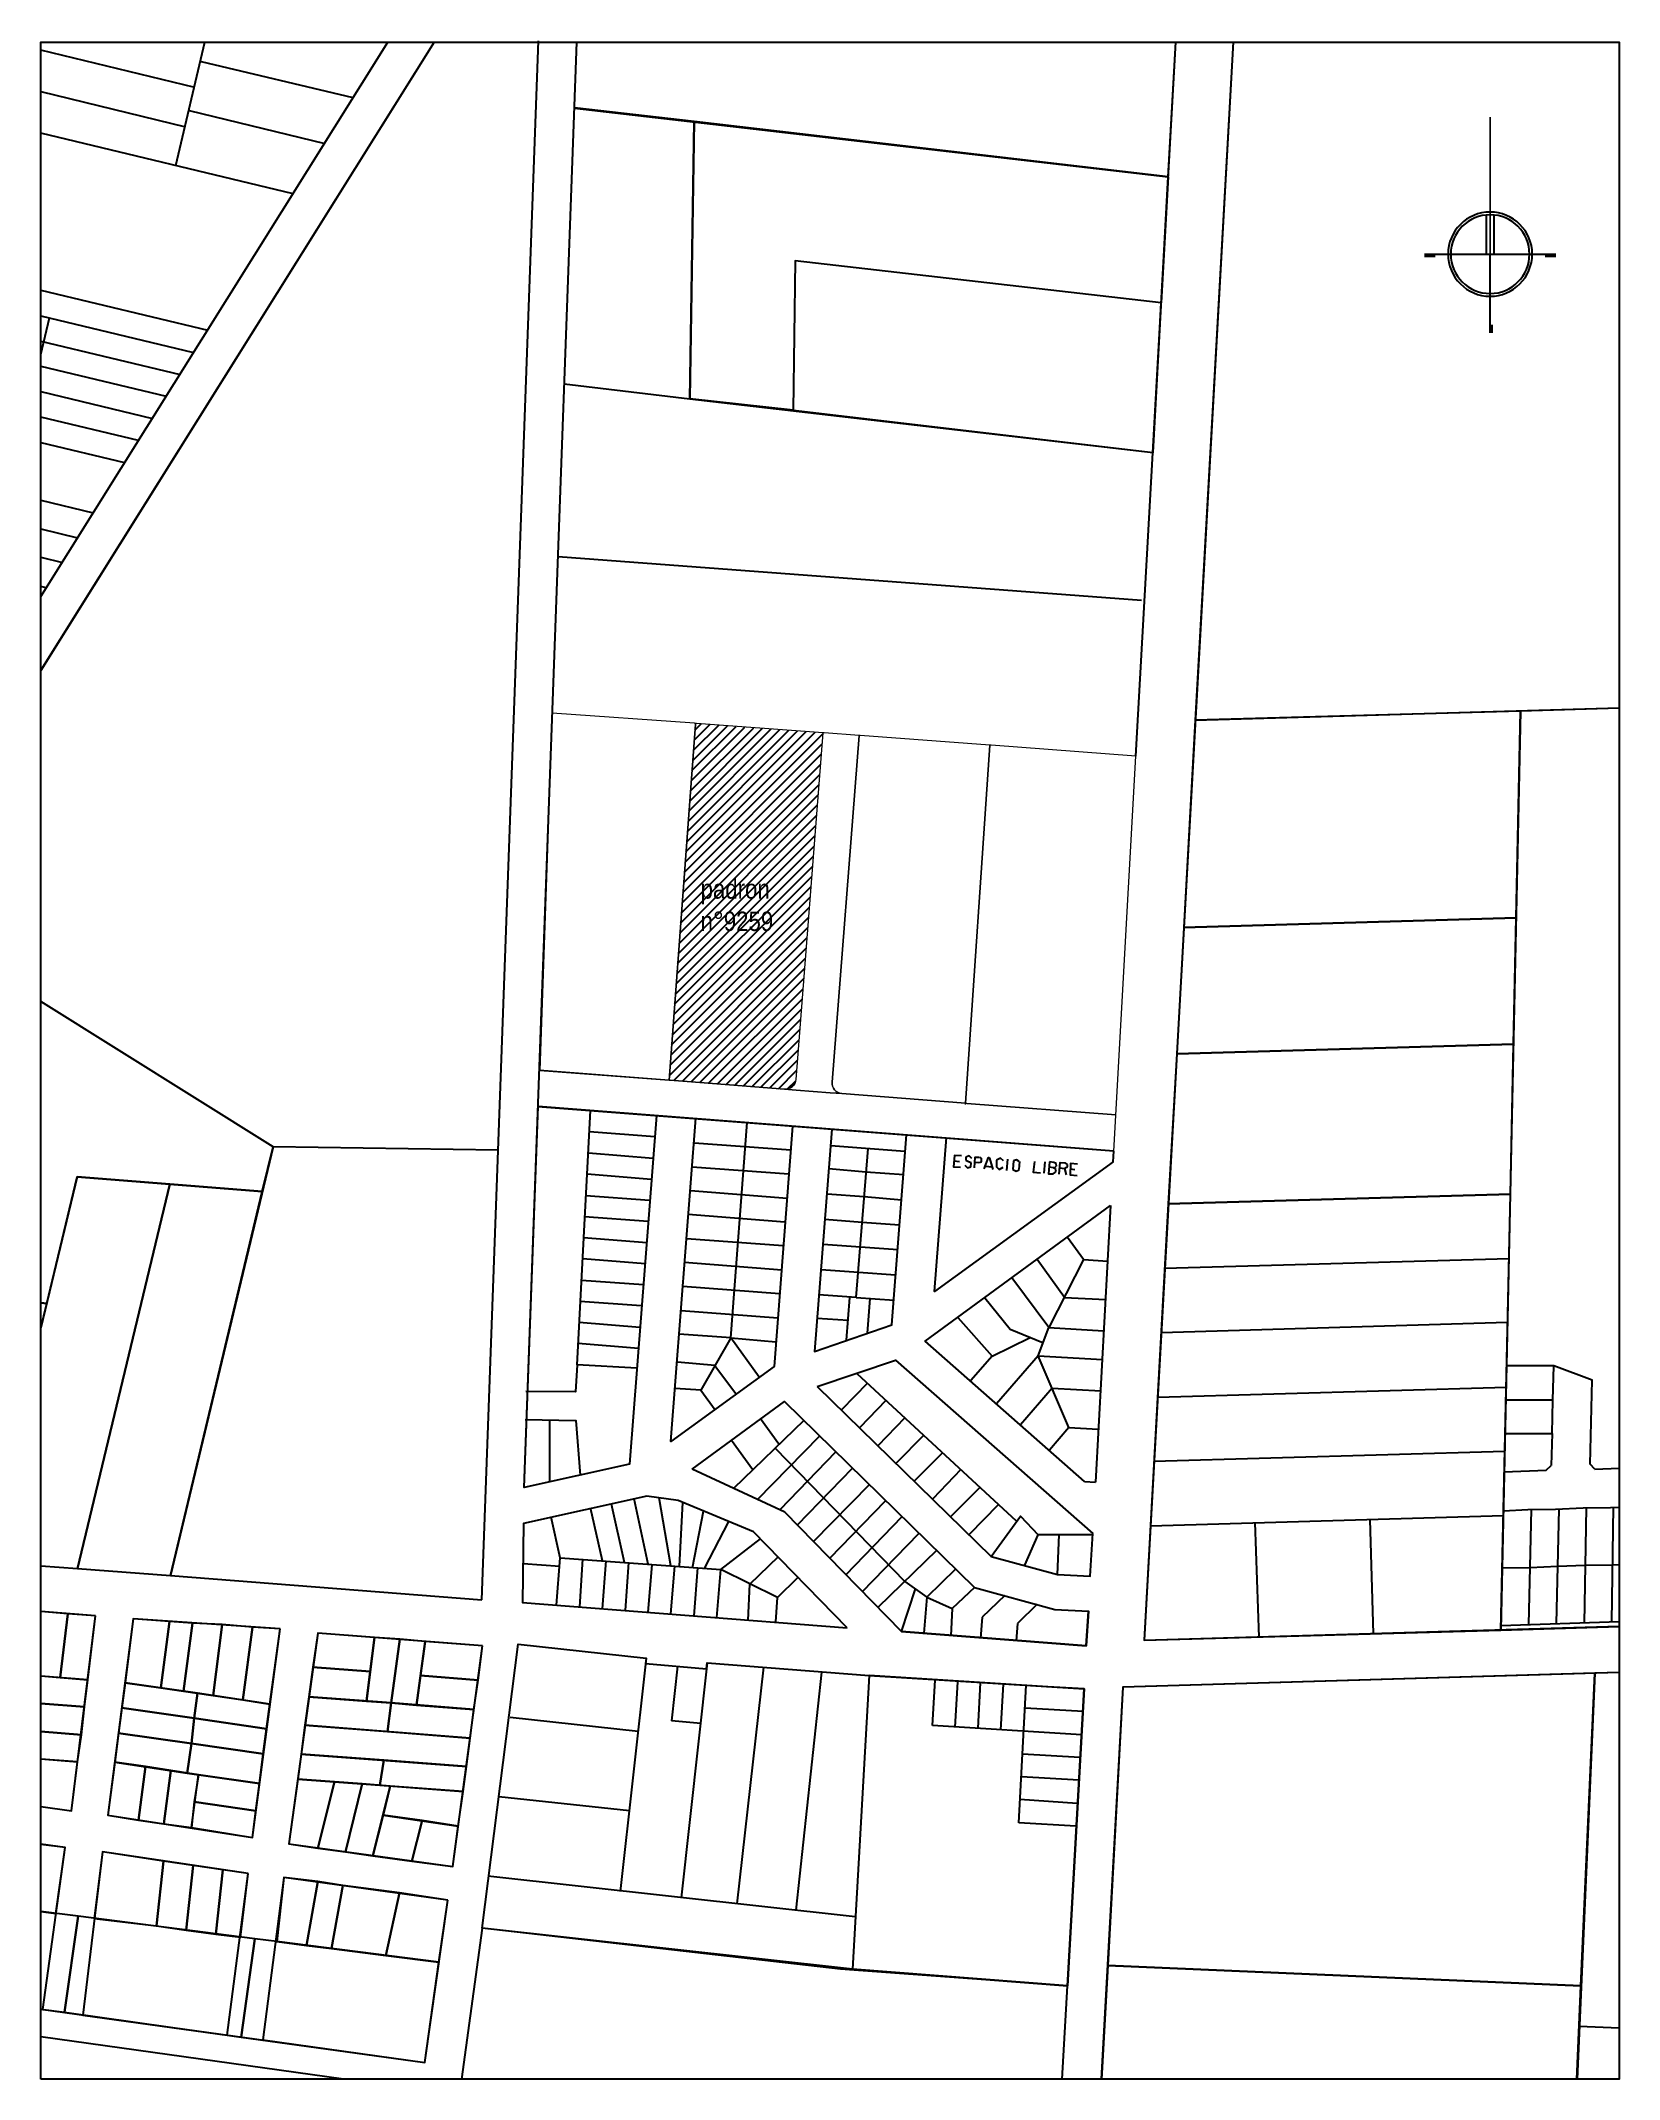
# Model space of a CAD drawing. Header units: inches. Extents: x 203 to 1065, y -1127 to 921.
# Drawn here: x 203 to 944, y -1127 to -169 of the extents above; entities that cross this region are included whole.
import ezdxf

# ---------------------------------------------------------------- set-up
doc = ezdxf.new("R2010")
doc.units = ezdxf.units.IN
doc.header["$MEASUREMENT"] = 0
doc.layers.add('DESLINDE', color=2, linetype='Continuous')
doc.layers.add('Ubicacion', color=2, linetype='Continuous')
doc.styles.add('TECHNICLITE', font='techl___.ttf')

msp = doc.modelspace()

# ---------------------------------------------------------------- texts
at = {"insert": (512.664, -563.3), "char_height": 9.1125, "attachment_point": 1, "style": 'TECHNICLITE'}
msp.add_mtext_dynamic_manual_height_columns('padron n°9259', width=33.13897, gutter_width=13.5, heights=[0], dxfattribs=at)

# ---------------------------------------------------------------- blocks, each defined once
blk = doc.blocks.new('Norte1')
at = {"color": 7}
for points, const_width in [([(0, 0), (0, 3.482)], 0.04), ([(-0.1, 0), (-0.1, 0.995)], 0.05), ([(0.1, 0), (0.1, 0.995)], 0.05)]:
    blk.add_lwpolyline(points, dxfattribs=dict(at, const_width=const_width))
for points in [[(1.67, 0), (-1.67, 0)], [(0, -2), (0, 0)], [(-1.399, -0.05), (-1.669, -0.05)], [(1.669, -0.05), (1.399, -0.05)], [(-0.05, -2), (-0.05, -1.799)]]:
    blk.add_lwpolyline(points, dxfattribs=at)
for radius in [1.07, 1]:
    blk.add_circle((0, 0), radius, dxfattribs=at)

# ---------------------------------------------------------------- hatches: boundary and pattern name
h = msp.add_hatch()
h.set_pattern_fill('ANSI31', color=8, scale=25)
h.paths.add_polyline_path([(570.148, -494.513), (510.745, -490.1), (510.247, -490.063), (510.21, -490.562), (510.21, -490.562), (505.822, -549.9), (497.851, -657.682), (498.35, -657.721), (552.126, -661.903, 0.4127635), (557.474, -657.304)])

# ---------------------------------------------------------------- linework, layer by layer
at = {"color": 3}
for p, q in [((409.841, -901.738), (436.512, -169.409)), ((429.773, -849.028), (454.5, -170.064)), ((445.698, -411.755), (719.865, -432.12)), ((311.821, -688.968), (263.625, -890.374)), ((417.533, -690.546), (311.821, -688.968)), ((263.625, -890.374), (409.841, -901.738))]:
    msp.add_line(p, q, dxfattribs=at)
at = {"color": 4, "lineweight": 0}
msp.add_line((637.158, -669.064), (648.623, -500.342), dxfattribs=at)
at = {"color": 3}
for points in [[(387.468, -170.064), (202.714, -465.269)], [(387.451, -170.064), (202.714, -465.093)], [(202.714, -430.437), (365.798, -170.064)], [(266.162, -228.066), (279.809, -170.064)], [(453.373, -200.994), (732.39, -233.393), (735.944, -170.064)], [(717.194, -505.435), (735.978, -170.064)], [(762.913, -170.064), (720.975, -920.814), (944.21, -914.233)], [(762.889, -170.064), (745.073, -488.576), (944.21, -482.782)], [(275.04, -191.285), (202.714, -173.877)], [(278.084, -179.11), (349.362, -196.105)], [(202.714, -193.238), (270.728, -209.803)], [(509.676, -207.266), (732.39, -233.393), (729.093, -292.496), (557.111, -272.71), (556.096, -342.974), (507.647, -337.648), (509.676, -207.266), (453.375, -200.942)], [(272.503, -202.193), (336.172, -217.666)], [(448.654, -330.568), (507.647, -337.648), (509.676, -207.266)], [(732.39, -233.393), (509.676, -207.266), (507.647, -337.648), (725.288, -362.76), (732.39, -233.393)], [(321.206, -241.256), (202.714, -212.785)], [(557.111, -272.71), (556.096, -342.974), (725.288, -362.76), (729.093, -292.496), (557.111, -272.71)], [(202.714, -286.574), (281.128, -305.433)], [(202.714, -298.621), (274.533, -315.833)], [(202.714, -316.734), (206.805, -299.598)], [(202.714, -310.453), (268.191, -326.233)], [(202.714, -322.242), (261.596, -336.379)], [(202.714, -334.215), (255.254, -346.779)], [(248.659, -357.179), (202.714, -346.24)], [(202.714, -358.152), (242.064, -367.58)], [(202.714, -385.187), (227.352, -391.17)], [(202.714, -398.687), (219.995, -402.838)], [(202.714, -412.066), (212.893, -414.507)], [(205.283, -426.429), (202.714, -425.812)], [(897.777, -484.263), (745.073, -488.576), (739.746, -585.981), (895.748, -581.416), (897.777, -484.263)], [(944.21, -482.873), (897.777, -484.263), (888.645, -915.994), (944.21, -914.315)], [(895.748, -581.416), (739.746, -585.981), (736.449, -645.338), (894.479, -640.772), (895.748, -581.416)], [(202.714, -762.311), (205.537, -762.529), (219.742, -703.173), (306.747, -710.022), (311.821, -688.968), (202.714, -620.66)], [(894.479, -640.772), (736.449, -645.338), (732.39, -715.856), (893.211, -711.29), (894.479, -640.772)], [(491.92, -674.255), (479.237, -838.12), (429.773, -849.028), (436.294, -669.979)], [(706.77, -690.997), (436.294, -669.979)], [(454.632, -791.447), (460.973, -671.972)], [(555.848, -679.253), (547.218, -792.208), (498.769, -827.466), (510.437, -675.524)], [(526.925, -778.764), (534.535, -677.553)], [(460.466, -681.865), (491.159, -684.148)], [(509.676, -687.192), (555.081, -690.49)], [(574.352, -680.693), (566.242, -785.105), (602.516, -772.676), (609.365, -683.387)], [(608.604, -691.251), (573.852, -688.46)], [(706.517, -696.07), (622.555, -756.949), (628.136, -684.655)], [(459.959, -691.758), (490.398, -694.295)], [(508.661, -698.353), (554.067, -701.651)], [(585.774, -759.739), (591.355, -689.729)], [(635.238, -693.28), (631.941, -693.026), (631.433, -698.353), (634.731, -698.607)], [(631.687, -695.563), (634.224, -695.817)], [(636.76, -697.592), (638.028, -698.86), (639.55, -698.353)], [(640.058, -694.548), (638.789, -693.28), (637.267, -693.787)], [(637.267, -693.787), (637.267, -695.309)], [(637.267, -695.309), (638.536, -695.817)], [(639.804, -696.578), (638.536, -696.07)], [(639.55, -698.353), (639.804, -696.578)], [(641.326, -698.86), (641.58, -693.787), (643.609, -693.787)], [(643.355, -696.578), (641.326, -696.324)], [(643.609, -696.324), (644.624, -696.07)], [(644.624, -694.548), (643.863, -693.787)], [(644.624, -696.07), (644.624, -694.295)], [(645.892, -699.368), (647.921, -694.041), (648.429, -694.295), (649.95, -699.621)], [(646.653, -698.1), (649.443, -698.353)], [(655.024, -695.563), (653.502, -694.295), (651.726, -695.309)], [(651.726, -695.309), (651.726, -698.607)], [(651.726, -698.353), (652.994, -699.621), (654.77, -698.607)], [(656.546, -700.129), (657.053, -694.802)], [(659.59, -695.563), (659.336, -699.621)], [(662.38, -695.817), (661.112, -695.056), (659.59, -695.563)], [(662.38, -699.621), (662.634, -695.817)], [(669.482, -695.817), (668.975, -700.89), (672.273, -701.143)], [(674.048, -701.397), (674.556, -696.07)], [(676.585, -696.07), (676.078, -701.651), (678.36, -701.651)], [(678.614, -698.86), (676.331, -698.607)], [(678.614, -696.324), (676.585, -696.07)], [(679.629, -696.831), (678.614, -696.324)], [(679.629, -699.621), (678.614, -698.86)], [(678.868, -698.86), (679.629, -698.1)], [(679.882, -698.1), (679.629, -696.831)], [(681.151, -701.904), (681.658, -696.324), (683.941, -696.578)], [(681.404, -698.86), (683.687, -699.114), (684.448, -702.158)], [(684.956, -697.339), (683.941, -696.578)], [(683.941, -698.86), (684.956, -698.353)], [(684.956, -698.353), (684.956, -697.339)], [(689.775, -697.085), (686.478, -696.831), (686.224, -702.158), (689.522, -702.412)], [(706.517, -696.07), (706.801, -690.995)], [(263.371, -706.47), (219.742, -703.173), (202.714, -774.072)], [(202.714, -885.771), (219.995, -887.077), (263.371, -706.47)], [(306.747, -710.022), (263.371, -706.47), (219.995, -887.077), (263.625, -890.374), (306.747, -710.022)], [(459.451, -701.651), (489.383, -704.187)], [(590.34, -700.89), (572.838, -699.368)], [(608.096, -702.158), (590.34, -700.89)], [(659.336, -699.621), (660.858, -700.382), (662.38, -699.875)], [(678.36, -701.651), (679.375, -700.89)], [(679.375, -700.89), (679.629, -699.621)], [(686.224, -699.368), (688.507, -699.621)], [(458.69, -711.797), (488.622, -714.08)], [(507.9, -709.514), (553.306, -713.065)], [(589.579, -712.558), (572.077, -711.29)], [(607.082, -714.08), (589.579, -712.558)], [(693.073, -846.237), (618.243, -780.286), (705.249, -716.617)], [(705.249, -716.617), (698.146, -846.491)], [(893.211, -711.29), (732.39, -715.856), (720.975, -920.814), (888.645, -915.994), (893.211, -711.29)], [(732.39, -715.856), (887.884, -711.29)], [(458.183, -721.69), (488.115, -723.973)], [(506.886, -720.675), (552.291, -724.227)], [(588.565, -724.48), (571.062, -723.212)], [(606.067, -725.749), (588.565, -724.48)], [(457.676, -731.583), (487.354, -733.866)], [(506.125, -732.09), (551.53, -735.388)], [(587.804, -736.149), (570.301, -734.88)], [(605.306, -737.417), (587.804, -736.149)], [(692.565, -741.983), (684.956, -731.583)], [(457.422, -741.475), (486.593, -743.758)], [(505.11, -743.251), (550.769, -746.802)], [(586.789, -748.071), (569.286, -746.802)], [(683.687, -759.739), (670.751, -741.983)], [(692.565, -741.983), (676.331, -773.944)], [(692.565, -741.983), (703.98, -742.744)], [(730.615, -746.041), (892.45, -741.475)], [(456.661, -751.622), (485.832, -753.651)], [(504.349, -754.412), (549.754, -757.963)], [(604.292, -749.339), (586.789, -748.071)], [(676.331, -773.944), (658.829, -750.607)], [(205.537, -762.529), (202.714, -762.311)], [(202.714, -774.262), (205.537, -762.529)], [(456.154, -761.515), (484.817, -763.544)], [(503.588, -765.827), (548.994, -769.378)], [(585.774, -759.739), (568.272, -758.471)], [(581.208, -779.778), (582.73, -759.739)], [(603.531, -761.261), (585.774, -759.993)], [(591.101, -776.481), (592.369, -760.246)], [(646.146, -759.993), (658.068, -774.705), (673.795, -781.047)], [(683.687, -759.739), (702.966, -760.754)], [(455.646, -771.407), (484.056, -773.69)], [(581.969, -770.646), (567.511, -769.632)], [(633.463, -769.125), (649.697, -787.388), (639.55, -798.803)], [(685.717, -820.871), (671.258, -787.134), (676.331, -773.944)], [(676.331, -773.944), (701.951, -775.466)], [(729.093, -776.227), (891.689, -771.407)], [(455.139, -781.3), (483.549, -783.583)], [(526.925, -778.764), (502.574, -776.988)], [(540.115, -797.281), (526.925, -778.764), (512.72, -803.369)], [(526.925, -778.764), (547.979, -780.539)], [(649.697, -787.388), (667.453, -778.51)], [(482.788, -792.969), (454.632, -791.447), (453.871, -804.13), (430.534, -803.876)], [(519.315, -791.7), (501.813, -790.178)], [(519.315, -791.7), (529.462, -805.398)], [(567.511, -801.593), (604.292, -789.164), (696.878, -870.589)], [(671.258, -787.134), (651.726, -809.71)], [(671.258, -787.134), (701.444, -788.91)], [(912.997, -807.935), (913.504, -791.954), (891.182, -791.954)], [(930.499, -838.12), (931.514, -798.549), (913.504, -791.954)], [(512.72, -803.369), (500.798, -802.608)], [(512.72, -803.369), (519.569, -812.501)], [(567.511, -801.593), (649.189, -881.496), (680.39, -889.867), (695.609, -890.628), (696.878, -870.589)], [(591.101, -800.071), (578.925, -812.501)], [(586.028, -795.505), (660.858, -864.755)], [(677.853, -802.354), (662.887, -819.603)], [(677.853, -802.354), (700.683, -803.622)], [(727.317, -806.666), (891.182, -801.847)], [(508.661, -840.403), (552.037, -808.696), (641.326, -895.955), (679.121, -906.355), (694.848, -907.116), (693.834, -923.35), (607.082, -916.755), (552.291, -860.696), (508.661, -840.403)], [(599.726, -808.188), (587.55, -820.871)], [(912.743, -823.662), (912.997, -807.935), (890.675, -807.935)], [(430.28, -817.066), (454.124, -817.574), (456.154, -843.193)], [(441.695, -817.32), (441.695, -846.491)], [(561.169, -817.574), (528.193, -849.535)], [(549.501, -828.735), (540.876, -816.813)], [(608.604, -816.305), (595.921, -829.496)], [(685.717, -820.871), (676.585, -831.525)], [(685.717, -820.871), (699.414, -821.632)], [(537.071, -840.657), (527.179, -826.959)], [(539.354, -854.608), (568.525, -824.93)], [(547.725, -830.51), (608.604, -893.165)], [(550.008, -859.428), (576.135, -832.286)], [(617.482, -824.423), (604.545, -837.613)], [(626.36, -832.793), (613.17, -845.984)], [(725.541, -836.598), (890.421, -832.032)], [(890.421, -823.662), (912.743, -823.662), (912.236, -838.628)], [(558.125, -866.53), (583.999, -839.896)], [(634.984, -840.657), (621.794, -854.355)], [(890.167, -841.671), (909.953, -840.911)], [(909.953, -840.911), (912.236, -838.628)], [(932.782, -840.403), (930.499, -838.12)], [(932.782, -840.403), (944.21, -839.937)], [(565.735, -874.394), (592.116, -847.506)], [(643.863, -849.028), (630.165, -862.725)], [(693.073, -846.237), (698.146, -846.491)], [(581.462, -914.979), (537.579, -869.828), (502.066, -855.116), (487.354, -853.086), (429.519, -866.023), (429.012, -903.057), (581.462, -914.979)], [(466.554, -883.526), (460.973, -858.667)], [(476.954, -884.286), (470.866, -856.891)], [(488.115, -885.047), (481.52, -854.355)], [(498.769, -885.808), (493.188, -853.847)], [(502.827, -886.062), (504.349, -856.13)], [(508.915, -886.823), (513.988, -860.189)], [(573.345, -882.257), (599.472, -855.369)], [(652.487, -857.145), (638.789, -871.096)], [(889.914, -859.935), (901.328, -859.428)], [(901.328, -859.428), (914.265, -859.174)], [(902.85, -859.428), (901.582, -913.457)], [(914.265, -859.174), (927.202, -858.667)], [(915.787, -859.174), (914.519, -912.95)], [(927.202, -858.667), (940.138, -858.413)], [(928.724, -858.667), (927.709, -912.697)], [(940.138, -858.413), (944.21, -858.333)], [(941.407, -858.159), (940.646, -912.189)], [(429.519, -866.023), (429.012, -903.057), (581.462, -914.979)], [(446.768, -882.004), (442.456, -862.979)], [(514.496, -887.077), (525.91, -865.008)], [(580.955, -890.121), (607.335, -862.725)], [(588.565, -897.984), (615.199, -870.589)], [(649.189, -881.496), (662.887, -862.472), (671.258, -871.35)], [(664.916, -885.555), (671.258, -871.35)], [(696.878, -871.35), (671.258, -871.35)], [(680.39, -889.867), (681.151, -871.35)], [(695.609, -890.628), (696.878, -870.589)], [(724.019, -867.038), (889.914, -862.218)], [(775.005, -919.292), (773.23, -865.516)], [(828.781, -917.77), (827.259, -863.994)], [(522.105, -887.584), (540.876, -873.125)], [(623.57, -878.452), (595.921, -905.34)], [(429.266, -884.794), (446.515, -886.062)], [(444.993, -904.326), (446.768, -882.004)], [(446.768, -882.004), (522.105, -887.584)], [(455.9, -905.087), (457.422, -882.765)], [(466.554, -906.101), (468.329, -883.526)], [(477.461, -906.862), (478.983, -884.286)], [(488.115, -907.623), (489.891, -885.301)], [(498.769, -908.384), (500.544, -886.062)], [(509.676, -909.399), (511.452, -886.823)], [(520.33, -910.16), (522.105, -887.584)], [(548.74, -900.774), (522.105, -887.584)], [(535.803, -894.433), (549.247, -881.496)], [(632.448, -887.33), (619.004, -900.521)], [(889.153, -886.823), (902.343, -886.569)], [(902.343, -886.569), (915.28, -886.062)], [(915.28, -886.062), (928.216, -885.555), (941.153, -885.301)], [(941.153, -885.301), (944.21, -885.179)], [(535.042, -911.428), (535.803, -894.433)], [(547.979, -912.189), (548.74, -900.774), (558.379, -891.389)], [(607.082, -916.755), (613.677, -896.716)], [(608.604, -893.165), (619.004, -900.521), (630.926, -905.848), (630.165, -918.784)], [(641.326, -895.955), (630.926, -905.848)], [(655.531, -899.76), (644.877, -909.906)], [(215.43, -908.384), (202.714, -907.307)], [(228.366, -909.399), (202.714, -907.343)], [(202.714, -937.54), (211.878, -938.316), (215.43, -908.384)], [(202.714, -998.822), (217.205, -1000.97), (228.366, -909.399)], [(228.366, -909.399), (215.43, -908.384), (211.878, -938.316), (224.815, -939.331), (228.366, -909.399)], [(607.082, -916.755), (693.834, -923.35), (694.848, -907.116)], [(619.004, -900.521), (617.482, -917.516)], [(670.751, -903.818), (661.619, -912.95)], [(315.118, -915.487), (246.123, -910.667), (234.201, -1003), (302.182, -1013.4), (315.118, -915.487)], [(263.118, -911.936), (246.123, -910.667), (242.318, -940.853), (259.059, -943.136), (263.118, -911.936)], [(274.025, -912.697), (263.118, -911.936), (259.059, -943.136), (269.713, -944.658), (274.025, -912.697)], [(287.977, -913.457), (274.025, -912.697), (269.713, -944.658), (283.664, -946.687), (287.977, -913.457)], [(302.182, -914.726), (287.977, -913.457), (283.664, -946.687), (297.616, -948.716), (302.182, -914.726)], [(315.118, -915.487), (302.182, -914.726), (297.616, -948.716), (310.299, -950.746), (315.118, -915.487)], [(410.241, -923.35), (332.875, -917.516), (319.177, -1016.444), (396.29, -1027.098), (410.241, -923.35)], [(359.509, -919.545), (332.875, -917.516), (330.592, -933.497), (357.48, -935.526), (359.509, -919.545)], [(644.877, -909.906), (644.116, -919.799)], [(661.619, -912.95), (660.858, -921.067)], [(944.21, -912.203), (888.645, -913.965)], [(371.431, -920.306), (359.509, -919.545), (355.704, -949.477), (367.372, -950.238), (371.431, -920.306)], [(383.353, -921.321), (371.431, -920.306), (367.372, -950.238), (379.294, -951.253), (383.353, -921.321)], [(410.241, -923.35), (383.353, -921.321), (381.07, -937.302), (408.212, -939.585), (410.241, -923.35)], [(684.956, -1083.157), (578.418, -1075.293), (409.987, -1056.015), (426.983, -922.589), (487.1, -929.184), (486.847, -931.721), (515.51, -934.258), (515.764, -931.467), (591.862, -937.302), (692.819, -943.643), (684.956, -1083.157)], [(202.714, -950.455), (223.293, -952.014), (224.815, -939.331), (202.714, -937.657)], [(357.48, -935.526), (330.592, -933.497), (328.562, -947.448), (355.704, -949.477), (357.48, -935.526)], [(408.212, -939.585), (381.07, -937.302), (379.294, -951.253), (406.182, -953.282), (408.212, -939.585)], [(487.1, -929.184), (474.925, -1038.766)], [(501.813, -932.989), (499.022, -958.609)], [(515.764, -931.467), (503.588, -1041.81)], [(542.145, -933.497), (529.715, -1044.6)], [(569.54, -935.78), (557.364, -1047.644)], [(692.819, -943.643), (675.824, -942.628), (591.862, -937.302), (583.999, -1075.293), (684.956, -1083.157), (692.819, -943.643)], [(944.21, -935.933), (711.083, -942.882), (700.846, -1127.014)], [(932.782, -936.287), (711.083, -942.882), (703.98, -1073.517), (926.187, -1083.157), (932.782, -936.287)], [(944.21, -935.945), (932.782, -936.287), (924.374, -1127.014)], [(242.318, -940.853), (240.796, -952.521), (274.786, -957.341), (276.308, -945.672), (242.318, -940.853)], [(310.299, -950.746), (276.308, -945.672), (274.786, -957.341), (308.777, -962.414), (310.299, -950.746)], [(328.562, -947.448), (326.787, -960.638), (365.597, -963.682), (367.372, -950.238), (328.562, -947.448)], [(621.54, -960.892), (622.809, -939.585)], [(632.194, -961.653), (633.463, -940.346)], [(643.102, -962.16), (644.116, -940.853)], [(653.755, -962.921), (655.024, -941.36)], [(662.126, -1006.551), (665.677, -941.867)], [(223.293, -952.014), (202.714, -950.455)], [(202.714, -963.628), (221.771, -965.204), (223.293, -952.014)], [(240.796, -952.521), (239.274, -964.443), (273.518, -969.263), (274.786, -957.341), (240.796, -952.521)], [(308.777, -962.414), (274.786, -957.341), (273.518, -969.263), (307.255, -974.082), (308.777, -962.414)], [(406.182, -953.282), (367.372, -950.238), (365.597, -963.682), (404.407, -966.726), (406.182, -953.282)], [(483.295, -963.682), (423.178, -957.087)], [(692.312, -954.297), (665.17, -952.775)], [(221.771, -965.204), (202.714, -963.628)], [(202.714, -976.578), (219.995, -977.887), (221.771, -965.204)], [(239.274, -964.443), (237.498, -978.141), (271.489, -983.214), (273.518, -969.263), (239.274, -964.443)], [(326.787, -960.638), (325.011, -974.336), (402.631, -980.17), (404.407, -966.726), (326.787, -960.638)], [(512.72, -959.877), (499.022, -958.609)], [(691.551, -965.204), (621.54, -960.892)], [(219.995, -977.887), (202.714, -976.583)], [(307.255, -974.082), (273.518, -969.263), (271.489, -983.214), (305.479, -988.034), (307.255, -974.082)], [(325.011, -974.336), (323.489, -986.004), (362.046, -988.795), (363.821, -977.126), (325.011, -974.336)], [(690.79, -975.858), (663.902, -974.336)], [(202.714, -998.9), (217.205, -1000.97), (219.995, -977.887)], [(251.957, -980.17), (237.498, -978.141), (234.201, -1003), (248.659, -1005.283), (251.957, -980.17)], [(263.879, -981.946), (251.957, -980.17), (248.659, -1005.283), (260.581, -1007.058), (263.879, -981.946)], [(276.816, -983.975), (263.879, -981.946), (260.581, -1007.058), (273.518, -1008.834), (276.816, -983.975)], [(276.816, -983.975), (274.786, -996.658), (303.704, -1000.97), (305.479, -988.034), (276.816, -983.975)], [(340.738, -987.273), (323.489, -986.004), (319.177, -1016.444), (332.875, -1018.473), (340.738, -987.273)], [(363.821, -977.126), (362.046, -988.795), (401.109, -991.839), (402.631, -980.17), (363.821, -977.126)], [(690.283, -986.512), (663.395, -984.99)], [(353.675, -988.287), (340.738, -987.273), (332.875, -1018.473), (345.811, -1020.249), (353.675, -988.287)], [(366.865, -989.302), (353.675, -988.287), (345.811, -1020.249), (358.748, -1022.024), (366.865, -989.302)], [(401.109, -991.839), (366.865, -989.302), (363.567, -1003), (398.826, -1008.073), (401.109, -991.839)], [(479.237, -1000.97), (417.851, -994.375)], [(689.522, -997.419), (662.634, -995.644)], [(303.704, -1000.97), (274.786, -996.658), (273.518, -1008.834), (302.182, -1013.4), (303.704, -1000.97)], [(381.831, -1005.536), (363.567, -1003), (358.748, -1022.024), (377.012, -1024.561), (381.831, -1005.536)], [(398.826, -1008.073), (381.831, -1005.536), (377.012, -1024.561), (396.29, -1027.098), (398.826, -1008.073)], [(689.014, -1008.073), (662.126, -1006.551)], [(209.849, -1049.166), (214.161, -1018.219), (202.714, -1016.609)], [(214.161, -1018.219), (202.714, -1016.609)], [(214.161, -1018.219), (202.714, -1016.735)], [(202.714, -1048.241), (209.849, -1049.166), (214.161, -1018.219)], [(202.714, -1094.143), (203.761, -1094.318), (214.161, -1018.219)], [(300.152, -1030.395), (231.664, -1020.249), (222.532, -1096.854), (290.26, -1106.24), (300.152, -1030.395)], [(260.328, -1024.561), (231.664, -1020.249), (227.859, -1051.449), (257.03, -1055), (260.328, -1024.561)], [(274.279, -1026.59), (260.328, -1024.561), (257.03, -1055), (270.981, -1057.029), (274.279, -1026.59)], [(288.23, -1028.619), (274.279, -1026.59), (270.981, -1057.029), (284.933, -1058.805), (288.23, -1028.619)], [(300.152, -1030.395), (288.23, -1028.619), (284.933, -1058.805), (296.601, -1060.327), (300.152, -1030.395)], [(394.007, -1042.824), (316.894, -1032.171), (307.001, -1108.523), (383.099, -1119.176), (394.007, -1042.824)], [(332.875, -1034.2), (316.894, -1032.171), (313.596, -1062.356), (327.548, -1064.132), (332.875, -1034.2)], [(344.543, -1035.976), (332.875, -1034.2), (327.548, -1064.132), (339.216, -1065.654), (344.543, -1035.976)], [(585.267, -1050.688), (412.778, -1031.663)], [(371.177, -1039.527), (344.543, -1035.976), (339.216, -1065.654), (364.836, -1068.952), (371.177, -1039.527)], [(394.007, -1042.824), (371.177, -1039.527), (364.836, -1068.952), (389.695, -1071.995), (394.007, -1042.824)], [(202.714, -1094.024), (213.908, -1095.586), (220.249, -1050.434), (202.714, -1048.21)], [(303.196, -1061.088), (220.249, -1050.434), (213.908, -1095.586), (296.855, -1107.254), (303.196, -1061.088)], [(389.695, -1071.995), (313.596, -1062.356), (303.196, -1061.088), (296.855, -1107.254), (383.099, -1119.176), (389.695, -1071.995)], [(684.956, -1083.157), (583.999, -1075.293), (409.987, -1056.015), (400.297, -1127.014)], [(583.999, -1075.293), (583.999, -1075.293), (409.987, -1056.015)], [(383.099, -1119.176), (389.695, -1071.995)], [(583.999, -1075.293), (684.956, -1083.157)], [(926.187, -1083.157), (703.98, -1073.517), (700.966, -1127.014)], [(682.504, -1127.014), (684.956, -1083.157)], [(924.236, -1127.014), (926.187, -1083.157)], [(202.714, -1094.102), (383.099, -1119.176)], [(344.952, -1127.014), (202.714, -1107.074)], [(944.21, -1103.005), (925.426, -1102.181)]]:
    msp.add_lwpolyline(points, dxfattribs=at)
msp.add_lwpolyline([(202.714, -1127.014), (202.714, -170.064), (944.21, -170.064), (944.21, -1127.014)], close=True, dxfattribs=at)
at = {"layer": 'DESLINDE', "color": 1, "linetype": 'Continuous', "lineweight": 0}
msp.add_line((706.801, -690.995), (717.194, -505.435), dxfattribs=at)
msp.add_lwpolyline([(510.21, -490.562), (510.247, -490.063), (509.748, -490.026), (509.748, -490.026), (443.02, -485.291), (443.02, -485.291), (443, -485.29), (437.173, -653.204), (497.851, -657.682), (505.822, -549.9), (510.21, -490.562)], close=True, dxfattribs=at)
for points in [[(557.517, -657.308), (570.191, -494.516), (510.745, -490.1), (510.247, -490.063), (510.21, -490.562), (510.21, -490.562), (505.822, -549.9), (497.851, -657.682), (498.35, -657.721), (552.144, -661.904, 0.4142136)], [(574.423, -658.624), (587.101, -495.772), (570.647, -494.55), (570.148, -494.513), (557.474, -657.304, -0.4142136), (552.101, -661.901), (557.584, -662.328), (573.536, -663.57), (579.019, -663.997, -0.4142136)], [(587.145, -495.775), (574.466, -658.627, 0.4142136), (579.063, -664), (637.191, -668.565), (648.623, -500.342), (587.643, -495.812)]]:
    msp.add_lwpolyline(points, format="xyb", close=True, dxfattribs=at)
msp.add_lwpolyline([(717.194, -505.435), (649.122, -500.379), (648.623, -500.342), (637.191, -668.565), (637.69, -668.604), (707.752, -674.019)], dxfattribs=at)
msp.add_lwpolyline([(707.752, -674.019), (637.69, -668.604), (637.191, -668.565), (579.063, -664), (573.579, -663.573), (557.628, -662.331), (552.144, -661.904), (498.35, -657.721), (497.851, -657.682), (436.921, -653.041), (436.892, -653.549), (436.231, -669.715, -0.7200718), (436.285, -670.212), (436.286, -670.195), (706.801, -690.995)], format="xyb", dxfattribs=at)

# ---------------------------------------------------------------- block references
at = {"layer": 'Ubicacion', "xscale": -18.48178114544313, "yscale": 18.4817811455832, "zscale": 18.48178114560001}
msp.add_blockref('Norte1', (883.563, -269.647), dxfattribs=at)

msp.set_redraw_order([(e.dxf.handle, doc.entitydb.next_handle()) for e in msp.query("TEXT MTEXT ATTDEF DIMENSION ARC_DIMENSION")])  # texts and dimensions are drawn at this point

doc.saveas('drawing.dxf')
